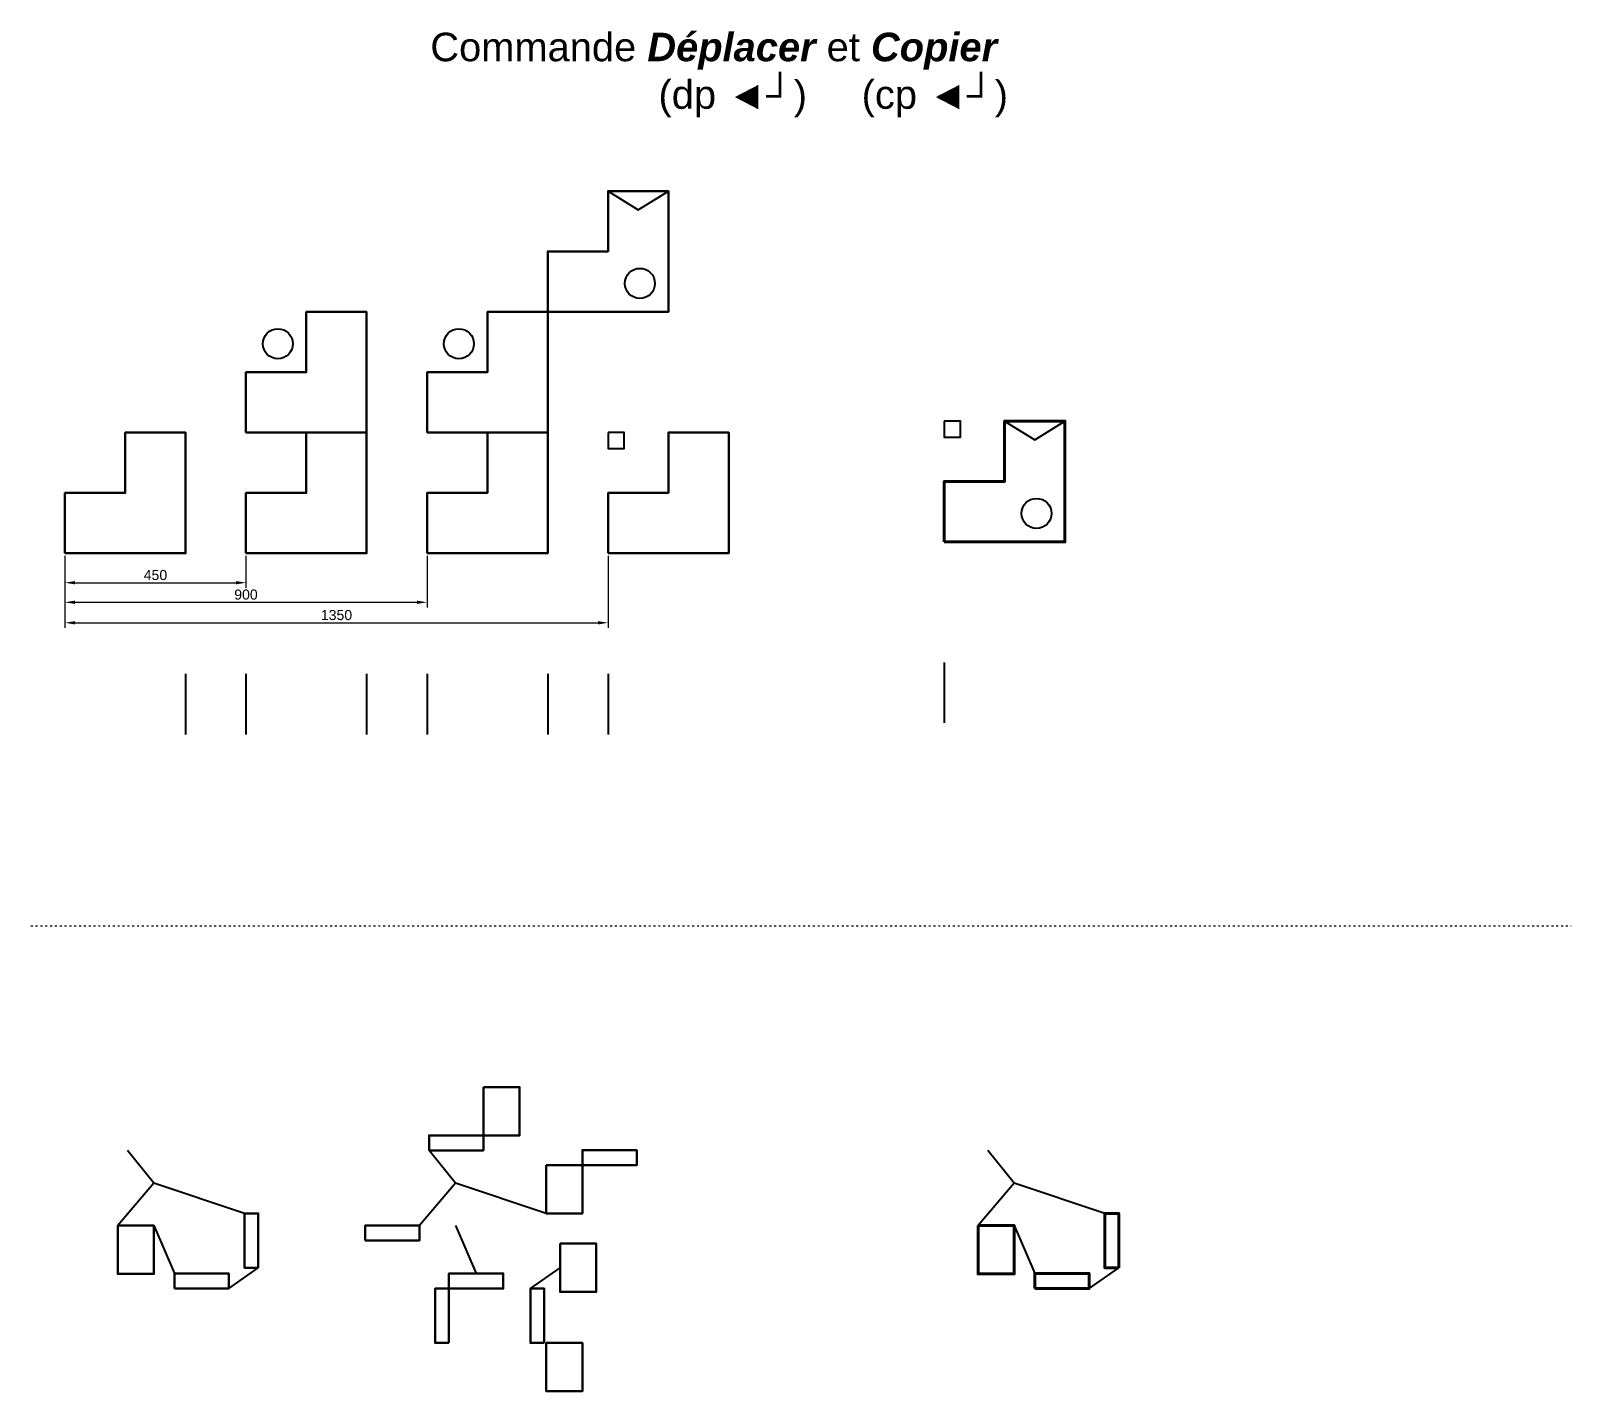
# Model space of a CAD drawing. Header units: centimetres. Extents: x 97323 to 265176, y 25162 to 39605.
# Drawn here: x 150083 to 153912, y 33212 to 36593 of the extents above; entities that cross this region are included whole.
import ezdxf

# ---------------------------------------------------------------- set-up
doc = ezdxf.new("R2010")
doc.units = ezdxf.units.CM
doc.header["$LTSCALE"] = 0.4
doc.header["$PDSIZE"] = 50
doc.linetypes.add('ACAD_ISO03W100', pattern=[30, 12, -18])
doc.layers.add('01-CACHE', color=140, linetype='ACAD_ISO03W100')
for name, color, linetype, lineweight in [('01-COTATION-2', 210, 'Continuous', 5), ('01-FORT-1', 30, 'Continuous', 60), ('01-FORT-2', 140, 'Continuous', 50), ('01-FORT-3', 30, 'Continuous', 40), ('01-TEXTE', 7, 'Continuous', 5)]:
    doc.layers.add(name, color=color, linetype=linetype, lineweight=lineweight)
doc.styles.add('Arial bold', font='arialbd.ttf')
doc.styles.get("Standard").update_dxf_attribs({"font": 'arial.ttf'})
doc.dimstyles.new('SD-MECA 1-10e', dxfattribs={"dimscale": 10, "dimtxt": 2.5, "dimasz": 2.5, "dimexe": 1.25, "dimexo": 0.625, "dimtad": 1, "dimtoh": 1, "dimtxsty": 'Standard', "dimcen": 2.5, "dimadec": 0, "dimazin": 0, "dimtp": 0.02, "dimtm": 0.02, "dimtfac": 1, "dimtofl": 0, "dimtmove": 0, "dimatfit": 3, "dimfxl": 1, "dimarcsym": 0})

msp = doc.modelspace()

# ---------------------------------------------------------------- texts
at = {"layer": '01-TEXTE', "insert": (151076.401, 36587.863), "char_height": 70.893185, "attachment_point": 1, "style": 'Arial bold'}
msp.add_mtext_dynamic_manual_height_columns('{\\fArial|b0|i0|c0|p34;Commande \\fArial|b1|i1|c0|p34;Déplacer \\fArial|b0|i0|c0|p34;et \\fArial|b1|i1|c0|p34;Copier\\P^I^I\\fArial|b0|i0|c0|p34;(dp \\H0.9874x;◄┘)     \\H1.01276x;(cp \\H0.9874x;◄┘)}', width=2790.55059, gutter_width=1971.851, heights=[340.251], dxfattribs=at)

# ---------------------------------------------------------------- blocks, each defined once
blk = doc.blocks.new('*D34')
at = {"layer": '01-COTATION-2', "color": 0, "lineweight": -2, "transparency": 16777216}
for p, q in [((150168.2, 35287.9), (150168.2, 35208.5)), ((150618.2, 35287.9), (150618.2, 35208.5)), ((150193.2, 35221), (150593.2, 35221))]:
    blk.add_line(p, q, dxfattribs=at)
at = {"layer": '01-COTATION-2', "color": 0, "transparency": 16777216}
for points in [[(150193.2, 35225.2), (150193.2, 35216.8), (150168.2, 35221)], [(150593.2, 35225.2), (150593.2, 35216.8), (150618.2, 35221)]]:
    blk.add_solid(points, dxfattribs=at)
at = {"layer": 'Defpoints', "color": 0, "transparency": 16777216}
for p in [(150168.2, 35294.2), (150618.2, 35294.2), (150618.2, 35221)]:
    blk.add_point(p, dxfattribs=at)
at = {"layer": '01-COTATION-2', "color": 0, "transparency": 16777216, "insert": (150393.2, 35240), "char_height": 25, "attachment_point": 5}
blk.add_mtext('450', dxfattribs=at)
blk = doc.blocks.new('*D35')
at = {"layer": '01-COTATION-2', "color": 0, "lineweight": -2, "transparency": 16777216}
for p, q in [((150168.2, 35287.9), (150168.2, 35159.8)), ((151068.2, 35287.9), (151068.2, 35159.8)), ((150193.2, 35172.3), (151043.2, 35172.3))]:
    blk.add_line(p, q, dxfattribs=at)
at = {"layer": '01-COTATION-2', "color": 0, "transparency": 16777216}
for points in [[(150193.2, 35176.5), (150193.2, 35168.2), (150168.2, 35172.3)], [(151043.2, 35176.5), (151043.2, 35168.2), (151068.2, 35172.3)]]:
    blk.add_solid(points, dxfattribs=at)
at = {"layer": 'Defpoints', "color": 0, "transparency": 16777216}
for p in [(150168.2, 35294.2), (151068.2, 35294.2), (151068.2, 35172.3)]:
    blk.add_point(p, dxfattribs=at)
at = {"layer": '01-COTATION-2', "color": 0, "transparency": 16777216, "insert": (150618.2, 35191.4), "char_height": 25, "attachment_point": 5}
blk.add_mtext('900', dxfattribs=at)
blk = doc.blocks.new('*D33')
at = {"layer": '01-COTATION-2', "color": 0, "lineweight": -2, "transparency": 16777216}
for p, q in [((150168.2, 35287.9), (150168.2, 35108.9)), ((151518.2, 35287.9), (151518.2, 35108.9)), ((150193.2, 35121.4), (151493.2, 35121.4))]:
    blk.add_line(p, q, dxfattribs=at)
at = {"layer": '01-COTATION-2', "color": 0, "transparency": 16777216}
for points in [[(150193.2, 35125.6), (150193.2, 35117.3), (150168.2, 35121.4)], [(151493.2, 35125.6), (151493.2, 35117.3), (151518.2, 35121.4)]]:
    blk.add_solid(points, dxfattribs=at)
at = {"layer": 'Defpoints', "color": 0, "transparency": 16777216}
for p in [(150168.2, 35294.2), (151518.2, 35294.2), (151518.2, 35121.4)]:
    blk.add_point(p, dxfattribs=at)
at = {"layer": '01-COTATION-2', "color": 0, "transparency": 16777216, "insert": (150843.2, 35140.5), "char_height": 25, "attachment_point": 5}
blk.add_mtext('1350', dxfattribs=at)

# ---------------------------------------------------------------- dimensions: what is measured, and where the dimension line sits
at = {"layer": '01-COTATION-2'}
for base, p2, picture, middle in [((150618.19, 35220.987), (150618.19, 35294.171), '*D34', (150393.19, 35240.001)), ((151068.19, 35172.343), (151068.19, 35294.171), '*D35', (150618.19, 35191.358)), ((151518.19, 35121.44), (151518.19, 35294.171), '*D33', (150843.19, 35140.463))]:
    dim = msp.add_linear_dim(base=base, p1=(150168.19, 35294.171), p2=p2, dimstyle='SD-MECA 1-10e', dxfattribs=at)
    dim.commit()
    dim.dimension.update_dxf_attribs({"geometry": picture, "text_midpoint": middle})

# ---------------------------------------------------------------- linework, layer by layer
at = {"layer": '01-CACHE'}
msp.add_line((150083.337, 34368.129), (153912.349, 34368.129), dxfattribs=at)
at = {"layer": '01-FORT-1'}
for points in [[(152353.971, 35322.558), (152653.971, 35322.558), (152653.971, 35622.558), (152503.971, 35622.558), (152503.971, 35472.558), (152353.971, 35472.558)], [(152438.066, 33623.462), (152528.066, 33623.462), (152528.066, 33503.462), (152438.066, 33503.462)], [(152787.566, 33518.462), (152753.066, 33518.462), (152753.066, 33653.462), (152787.566, 33653.462)], [(152578.842, 33466.84), (152713.842, 33466.84), (152713.842, 33504.34), (152578.842, 33504.34)]]:
    msp.add_lwpolyline(points, close=True, dxfattribs=at)
at = {"layer": '01-FORT-2'}
for points in [[(151368.19, 35894.171), (151668.19, 35894.171), (151668.19, 36194.171), (151518.19, 36194.171), (151518.19, 36044.171), (151368.19, 36044.171)], [(150618.19, 35594.171), (150918.19, 35594.171), (150918.19, 35894.171), (150768.19, 35894.171), (150768.19, 35744.171), (150618.19, 35744.171)], [(151068.19, 35594.171), (151368.19, 35594.171), (151368.19, 35894.171), (151218.19, 35894.171), (151218.19, 35744.171), (151068.19, 35744.171)], [(150168.19, 35294.171), (150468.19, 35294.171), (150468.19, 35594.171), (150318.19, 35594.171), (150318.19, 35444.171), (150168.19, 35444.171)], [(150618.19, 35294.171), (150918.19, 35294.171), (150918.19, 35594.171), (150768.19, 35594.171), (150768.19, 35444.171), (150618.19, 35444.171)], [(151068.19, 35294.171), (151368.19, 35294.171), (151368.19, 35594.171), (151218.19, 35594.171), (151218.19, 35444.171), (151068.19, 35444.171)], [(151518.19, 35294.171), (151818.19, 35294.171), (151818.19, 35594.171), (151668.19, 35594.171), (151668.19, 35444.171), (151518.19, 35444.171)], [(151208.322, 33967.562), (151298.322, 33967.562), (151298.322, 33847.562), (151208.322, 33847.562)], [(151073.322, 33810.062), (151208.322, 33810.062), (151208.322, 33847.562), (151073.322, 33847.562)], [(151454.401, 33773.462), (151589.401, 33773.462), (151589.401, 33810.962), (151454.401, 33810.962)], [(151364.401, 33773.462), (151454.401, 33773.462), (151454.401, 33653.462), (151364.401, 33653.462)], [(150299.401, 33623.462), (150389.401, 33623.462), (150389.401, 33503.462), (150299.401, 33503.462)], [(150648.901, 33518.462), (150614.401, 33518.462), (150614.401, 33653.462), (150648.901, 33653.462)], [(150914.401, 33585.962), (151049.401, 33585.962), (151049.401, 33623.462), (150914.401, 33623.462)], [(151398.901, 33578.462), (151488.901, 33578.462), (151488.901, 33458.462), (151398.901, 33458.462)], [(150440.177, 33466.84), (150575.177, 33466.84), (150575.177, 33504.34), (150440.177, 33504.34)], [(151122.677, 33466.84), (151257.677, 33466.84), (151257.677, 33504.34), (151122.677, 33504.34)], [(151122.677, 33331.84), (151088.177, 33331.84), (151088.177, 33466.84), (151122.677, 33466.84)], [(151359.677, 33331.84), (151325.177, 33331.84), (151325.177, 33466.84), (151359.677, 33466.84)], [(151364.401, 33331.84), (151454.401, 33331.84), (151454.401, 33211.84), (151364.401, 33211.84)]]:
    msp.add_lwpolyline(points, close=True, dxfattribs=at)
at = {"layer": '01-FORT-3'}
for p, q in [((151518.19, 36194.171), (151593.19, 36147.55)), ((151593.19, 36147.55), (151668.19, 36194.171)), ((152503.971, 35622.558), (152578.971, 35575.937)), ((152578.971, 35575.937), (152653.971, 35622.558)), ((152353.971, 35022.558), (152353.971, 34872.558)), ((150468.19, 34994.171), (150468.19, 34844.171)), ((150618.19, 34994.171), (150618.19, 34844.171)), ((150918.19, 34994.171), (150918.19, 34844.171)), ((151068.19, 34994.171), (151068.19, 34844.171)), ((151368.19, 34994.171), (151368.19, 34844.171)), ((151518.19, 34994.171), (151518.19, 34844.171)), ((150389.401, 33728.462), (150323.322, 33810.062)), ((151139.401, 33728.462), (151073.322, 33810.062)), ((152528.066, 33728.462), (152461.987, 33810.062)), ((150389.401, 33728.462), (150299.401, 33623.462)), ((150614.401, 33653.462), (150389.401, 33728.462)), ((151139.401, 33728.462), (151049.401, 33623.462)), ((151364.401, 33653.462), (151139.401, 33728.462)), ((152528.066, 33728.462), (152438.066, 33623.462)), ((152753.066, 33653.462), (152528.066, 33728.462)), ((150389.401, 33623.462), (150440.177, 33504.34)), ((151139.401, 33623.462), (151190.177, 33504.34)), ((152528.066, 33623.462), (152578.842, 33504.34)), ((150575.177, 33466.84), (150648.901, 33518.462)), ((151325.177, 33466.84), (151398.901, 33518.462)), ((152713.842, 33466.84), (152787.566, 33518.462))]:
    msp.add_line(p, q, dxfattribs=at)
for points in [[(152353.971, 35622.558), (152353.971, 35582.558), (152393.971, 35582.558), (152393.971, 35622.558)], [(151518.19, 35594.171), (151518.19, 35554.171), (151558.19, 35554.171), (151558.19, 35594.171)]]:
    msp.add_lwpolyline(points, close=True, dxfattribs=at)
for centre in [(151597.48, 35964.881), (150697.48, 35814.881), (151147.48, 35814.881), (152583.26, 35393.269)]:
    msp.add_circle(centre, 37.339, dxfattribs=at)

msp.set_redraw_order([(e.dxf.handle, doc.entitydb.next_handle()) for e in msp.query("TEXT MTEXT ATTDEF DIMENSION ARC_DIMENSION")])  # texts and dimensions are drawn at this point

doc.saveas('drawing.dxf')
